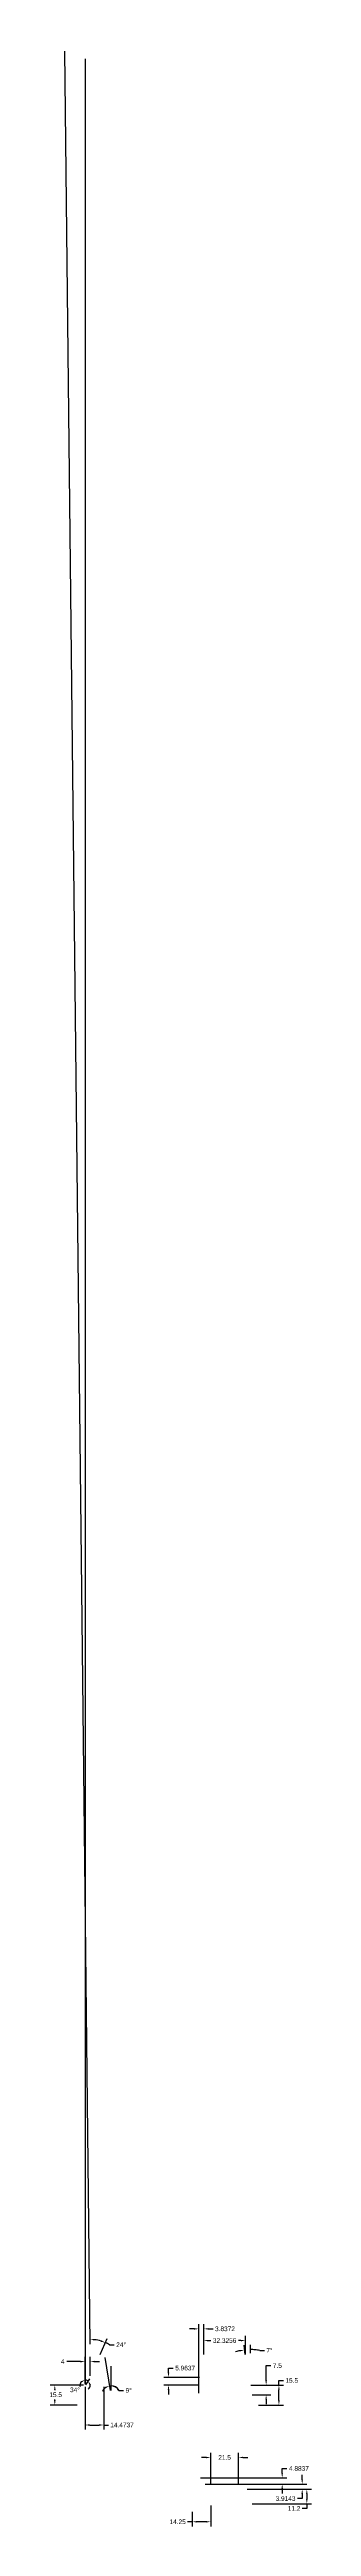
# Paper-space layout 'Layout1' of a CAD drawing. Header units: inches. Extents: x 0.3 to 10.4, y 0.1 to 95.9.
import ezdxf

# ---------------------------------------------------------------- set-up
doc = ezdxf.new("R2010")
doc.units = ezdxf.units.IN
doc.header["$MEASUREMENT"] = 0
doc.layers.get('0').update_dxf_attribs({"true_color": 0xc2ced6})
doc.styles.get("Standard").update_dxf_attribs({"font": 'arial.ttf'})
doc.dimstyles.get("Standard").update_dxf_attribs({"dimtxt": 0.18, "dimasz": 0.18, "dimexe": 0.18, "dimexo": 0.0625, "dimgap": 0.09, "dimtad": 0, "dimtih": 1, "dimtoh": 1, "dimdec": 4, "dimzin": 0, "dimdsep": 46, "dimtxsty": 'Standard', "dimcen": 0.09, "dimadec": 0, "dimazin": 0, "dimtfac": 1, "dimtdec": 4, "dimtofl": 0, "dimtmove": 0, "dimatfit": 3, "dimfxl": 1, "dimtolj": 1, "dimtzin": 0, "dimarcsym": 0})

# ---------------------------------------------------------------- blocks, each defined once
blk = doc.blocks.new('*D9')
at = {"color": 0, "lineweight": -2, "transparency": 16777216}
for p, q in [((6.514, 1.811), (6.514, 2.994)), ((7.589, 1.811), (7.589, 2.994)), ((6.334, 2.814), (6.154, 2.814)), ((7.769, 2.814), (7.949, 2.814))]:
    blk.add_line(p, q, dxfattribs=at)
at = {"color": 0, "transparency": 16777216}
for points in [[(6.334, 2.844), (6.334, 2.784), (6.514, 2.814)], [(7.769, 2.844), (7.769, 2.784), (7.589, 2.814)]]:
    blk.add_solid(points, dxfattribs=at)
at = {"layer": 'Defpoints', "color": 0, "transparency": 16777216}
for p in [(7.589, 2.814), (6.514, 1.749), (7.589, 1.749)]:
    blk.add_point(p, dxfattribs=at)
at = {"color": 0, "transparency": 16777216, "insert": (7.052, 2.814), "char_height": 0.18, "attachment_point": 5}
blk.add_mtext('\\A1;21.5', dxfattribs=at)
blk = doc.blocks.new('*D10')
at = {"color": 0, "lineweight": -2, "transparency": 16777216}
for p, q in [((10.053, 1.961), (10.053, 2.141)), ((7.922, 1.781), (10.233, 1.781)), ((7.922, 1.585), (10.233, 1.585)), ((10.053, 1.225), (9.873, 1.225)), ((10.053, 1.405), (10.053, 1.225))]:
    blk.add_line(p, q, dxfattribs=at)
at = {"color": 0, "transparency": 16777216}
for points in [[(10.023, 1.961), (10.083, 1.961), (10.053, 1.781)], [(10.023, 1.405), (10.083, 1.405), (10.053, 1.585)]]:
    blk.add_solid(points, dxfattribs=at)
at = {"layer": 'Defpoints', "color": 0, "transparency": 16777216}
for p in [(7.86, 1.781), (7.86, 1.585), (10.053, 1.585)]:
    blk.add_point(p, dxfattribs=at)
at = {"color": 0, "transparency": 16777216, "insert": (9.409, 1.225), "char_height": 0.18, "attachment_point": 5}
blk.add_mtext('\\A1;3.9143', dxfattribs=at)
blk = doc.blocks.new('*D13')
at = {"color": 0, "lineweight": -2, "transparency": 16777216}
for p, q in [((1.476, 6.522), (0.946, 6.522)), ((1.656, 5.676), (1.656, 6.702)), ((1.856, 5.974), (1.856, 6.702)), ((2.036, 6.522), (2.216, 6.522))]:
    blk.add_line(p, q, dxfattribs=at)
at = {"color": 0, "transparency": 16777216}
for points in [[(1.476, 6.552), (1.476, 6.492), (1.656, 6.522)], [(2.036, 6.552), (2.036, 6.492), (1.856, 6.522)]]:
    blk.add_solid(points, dxfattribs=at)
at = {"layer": 'Defpoints', "color": 0, "transparency": 16777216}
for p in [(1.656, 6.522), (1.856, 5.911), (1.656, 5.613)]:
    blk.add_point(p, dxfattribs=at)
at = {"color": 0, "transparency": 16777216, "insert": (0.794, 6.522), "char_height": 0.18, "attachment_point": 5}
blk.add_mtext('\\A1;4', dxfattribs=at)
blk = doc.blocks.new('*D14')
at = {"color": 0, "lineweight": -2, "transparency": 16777216}
for p, q in [((1.656, 5.551), (1.656, 3.89)), ((2.38, 5.551), (2.38, 3.89)), ((1.836, 4.07), (2.2, 4.07)), ((2.38, 4.07), (2.56, 4.07))]:
    blk.add_line(p, q, dxfattribs=at)
at = {"color": 0, "transparency": 16777216}
for points in [[(1.836, 4.1), (1.836, 4.04), (1.656, 4.07)], [(2.2, 4.1), (2.2, 4.04), (2.38, 4.07)]]:
    blk.add_solid(points, dxfattribs=at)
at = {"layer": 'Defpoints', "color": 0, "transparency": 16777216}
for p in [(1.656, 5.613), (2.38, 5.613), (2.38, 4.07)]:
    blk.add_point(p, dxfattribs=at)
at = {"color": 0, "transparency": 16777216, "insert": (3.085, 4.07), "char_height": 0.18, "attachment_point": 5}
blk.add_mtext('\\A1;14.4737', dxfattribs=at)
blk = doc.blocks.new('*D15')
at = {"color": 0, "lineweight": -2, "transparency": 16777216}
for p, q in [((5.872, 7.787), (5.692, 7.787)), ((6.052, 5.301), (6.052, 7.967)), ((6.244, 6.801), (6.244, 7.967)), ((6.424, 7.787), (6.604, 7.787))]:
    blk.add_line(p, q, dxfattribs=at)
at = {"color": 0, "transparency": 16777216}
for points in [[(5.872, 7.817), (5.872, 7.757), (6.052, 7.787)], [(6.424, 7.817), (6.424, 7.757), (6.244, 7.787)]]:
    blk.add_solid(points, dxfattribs=at)
at = {"layer": 'Defpoints', "color": 0, "transparency": 16777216}
for p in [(6.244, 7.787), (6.244, 6.738), (6.052, 5.238)]:
    blk.add_point(p, dxfattribs=at)
at = {"color": 0, "transparency": 16777216, "insert": (7.066, 7.787), "char_height": 0.18, "attachment_point": 5}
blk.add_mtext('\\A1;3.8372', dxfattribs=at)
blk = doc.blocks.new('*D16')
at = {"color": 0, "lineweight": -2, "transparency": 16777216}
for p, q in [((6.244, 6.801), (6.244, 7.513)), ((6.424, 7.333), (6.518, 7.333)), ((7.68, 7.333), (7.585, 7.333)), ((7.86, 6.801), (7.86, 7.513))]:
    blk.add_line(p, q, dxfattribs=at)
at = {"color": 0, "transparency": 16777216}
for points in [[(6.424, 7.363), (6.424, 7.303), (6.244, 7.333)], [(7.68, 7.363), (7.68, 7.303), (7.86, 7.333)]]:
    blk.add_solid(points, dxfattribs=at)
at = {"layer": 'Defpoints', "color": 0, "transparency": 16777216}
for p in [(6.244, 6.738), (7.86, 7.333), (7.86, 6.738)]:
    blk.add_point(p, dxfattribs=at)
at = {"color": 0, "transparency": 16777216, "insert": (7.052, 7.333), "char_height": 0.18, "attachment_point": 5}
blk.add_mtext('\\A1;32.3256', dxfattribs=at)
blk = doc.blocks.new('*D19')
at = {"color": 0, "lineweight": -2, "transparency": 16777216}
for p, q in [((8.659, 5.793), (8.659, 6.367)), ((8.659, 6.367), (8.839, 6.367)), ((8.066, 5.613), (8.839, 5.613)), ((8.114, 5.238), (8.839, 5.238)), ((8.659, 5.058), (8.659, 4.878))]:
    blk.add_line(p, q, dxfattribs=at)
at = {"color": 0, "transparency": 16777216}
for points in [[(8.629, 5.793), (8.689, 5.793), (8.659, 5.613)], [(8.629, 5.058), (8.689, 5.058), (8.659, 5.238)]]:
    blk.add_solid(points, dxfattribs=at)
at = {"layer": 'Defpoints', "color": 0, "transparency": 16777216}
for p in [(8.004, 5.613), (8.052, 5.238), (8.659, 5.613)]:
    blk.add_point(p, dxfattribs=at)
at = {"color": 0, "transparency": 16777216, "insert": (9.092, 6.367), "char_height": 0.18, "attachment_point": 5}
blk.add_mtext('\\A1;7.5', dxfattribs=at)
blk = doc.blocks.new('*D20')
at = {"color": 0, "lineweight": -2, "transparency": 16777216}
for p, q in [((1.594, 5.613), (0.305, 5.613)), ((1.344, 4.838), (0.305, 4.838)), ((0.485, 5.433), (0.485, 5.42)), ((0.485, 5.018), (0.485, 5.056))]:
    blk.add_line(p, q, dxfattribs=at)
at = {"color": 0, "transparency": 16777216}
for points in [[(0.455, 5.433), (0.515, 5.433), (0.485, 5.613)], [(0.455, 5.018), (0.515, 5.018), (0.485, 4.838)]]:
    blk.add_solid(points, dxfattribs=at)
at = {"layer": 'Defpoints', "color": 0, "transparency": 16777216}
for p in [(0.485, 4.838), (1.406, 4.838), (1.656, 5.613)]:
    blk.add_point(p, dxfattribs=at)
at = {"color": 0, "transparency": 16777216, "insert": (0.519, 5.238), "char_height": 0.18, "attachment_point": 5}
blk.add_mtext('\\A1;15.5', dxfattribs=at)
blk = doc.blocks.new('*D37')
at = {"color": 0, "lineweight": -2, "transparency": 16777216}
for p, q in [((9.153, 5.613), (9.153, 5.793)), ((9.153, 5.793), (9.333, 5.793)), ((8.066, 5.613), (9.333, 5.613)), ((8.364, 4.838), (9.333, 4.838)), ((9.153, 5.018), (9.153, 5.433))]:
    blk.add_line(p, q, dxfattribs=at)
at = {"color": 0, "transparency": 16777216}
for points in [[(9.123, 5.433), (9.183, 5.433), (9.153, 5.613)], [(9.123, 5.018), (9.183, 5.018), (9.153, 4.838)]]:
    blk.add_solid(points, dxfattribs=at)
at = {"layer": 'Defpoints', "color": 0, "transparency": 16777216}
for p in [(8.004, 5.613), (8.302, 4.838), (9.153, 5.613)]:
    blk.add_point(p, dxfattribs=at)
at = {"color": 0, "transparency": 16777216, "insert": (9.649, 5.793), "char_height": 0.18, "attachment_point": 5}
blk.add_mtext('\\A1;15.5', dxfattribs=at)
blk = doc.blocks.new('*D40')
at = {"color": 0, "lineweight": -2, "transparency": 16777216}
for p, q in [((6.514, 0.963), (6.514, 0.148)), ((5.802, 0.328), (5.622, 0.328)), ((5.802, 0.713), (5.802, 0.148)), ((6.334, 0.328), (5.982, 0.328))]:
    blk.add_line(p, q, dxfattribs=at)
at = {"color": 0, "transparency": 16777216}
for points in [[(5.982, 0.358), (5.982, 0.298), (5.802, 0.328)], [(6.334, 0.358), (6.334, 0.298), (6.514, 0.328)]]:
    blk.add_solid(points, dxfattribs=at)
at = {"layer": 'Defpoints', "color": 0, "transparency": 16777216}
for p in [(6.514, 1.025), (5.802, 0.775), (5.802, 0.328)]:
    blk.add_point(p, dxfattribs=at)
at = {"color": 0, "transparency": 16777216, "insert": (5.236, 0.328), "char_height": 0.18, "attachment_point": 5}
blk.add_mtext('\\A1;14.25', dxfattribs=at)
blk = doc.blocks.new('*D42')
at = {"color": 0, "lineweight": -2, "transparency": 16777216}
for p, q in [((6.075, 5.911), (4.702, 5.911)), ((4.882, 6.091), (4.882, 6.271)), ((4.882, 6.271), (5.062, 6.271)), ((6.037, 5.613), (4.702, 5.613)), ((4.882, 5.433), (4.882, 5.253))]:
    blk.add_line(p, q, dxfattribs=at)
at = {"color": 0, "transparency": 16777216}
for points in [[(4.852, 6.091), (4.912, 6.091), (4.882, 5.911)], [(4.852, 5.433), (4.912, 5.433), (4.882, 5.613)]]:
    blk.add_solid(points, dxfattribs=at)
at = {"layer": 'Defpoints', "color": 0, "transparency": 16777216}
for p in [(4.882, 5.911), (6.138, 5.911), (6.1, 5.613)]:
    blk.add_point(p, dxfattribs=at)
at = {"color": 0, "transparency": 16777216, "insert": (5.526, 6.271), "char_height": 0.18, "attachment_point": 5}
blk.add_mtext('\\A1;5.9637', dxfattribs=at)
blk = doc.blocks.new('*D45')
at = {"color": 0, "lineweight": -2, "transparency": 16777216}
for p, q in [((6.114, 2.025), (9.46, 2.025)), ((9.28, 2.205), (9.28, 2.388)), ((9.28, 2.388), (9.46, 2.388)), ((6.306, 1.781), (9.46, 1.781)), ((9.28, 1.601), (9.28, 1.421))]:
    blk.add_line(p, q, dxfattribs=at)
at = {"color": 0, "transparency": 16777216}
for points in [[(9.25, 2.205), (9.31, 2.205), (9.28, 2.025)], [(9.25, 1.601), (9.31, 1.601), (9.28, 1.781)]]:
    blk.add_solid(points, dxfattribs=at)
at = {"layer": 'Defpoints', "color": 0, "transparency": 16777216}
for p in [(6.052, 2.025), (6.244, 1.781), (9.28, 1.781)]:
    blk.add_point(p, dxfattribs=at)
at = {"color": 0, "transparency": 16777216, "insert": (9.927, 2.388), "char_height": 0.18, "attachment_point": 5}
blk.add_mtext('\\A1;4.8837', dxfattribs=at)
blk = doc.blocks.new('*D46')
at = {"color": 0, "lineweight": -2, "transparency": 16777216}
for p, q in [((7.922, 1.585), (10.412, 1.585)), ((8.114, 1.025), (10.412, 1.025)), ((10.232, 1.405), (10.232, 1.205)), ((10.232, 1.025), (10.232, 0.845)), ((10.232, 0.845), (10.052, 0.845))]:
    blk.add_line(p, q, dxfattribs=at)
at = {"color": 0, "transparency": 16777216}
for points in [[(10.202, 1.405), (10.262, 1.405), (10.232, 1.585)], [(10.202, 1.205), (10.262, 1.205), (10.232, 1.025)]]:
    blk.add_solid(points, dxfattribs=at)
at = {"layer": 'Defpoints', "color": 0, "transparency": 16777216}
for p in [(7.86, 1.585), (8.052, 1.025), (10.232, 1.025)]:
    blk.add_point(p, dxfattribs=at)
at = {"color": 0, "transparency": 16777216, "insert": (9.738, 0.845), "char_height": 0.18, "attachment_point": 5}
blk.add_mtext('\\A1;11.2', dxfattribs=at)
blk = doc.blocks.new('*D50')
at = {"color": 0, "lineweight": -2, "transparency": 16777216}
for p, q in [((2.422, 6.676), (2.629, 5.408)), ((2.656, 6.344), (2.656, 5.41)), ((2.966, 5.406), (3.146, 5.406))]:
    blk.add_line(p, q, dxfattribs=at)
for start, end in [(128.85792, 158.46972), (28.52698, 90), (30.77639, 60.38819)]:
    blk.add_arc((2.656, 5.238), 0.352, start, end, dxfattribs=at)
at = {"color": 0, "transparency": 16777216}
for points in [[(2.423, 5.54), (2.447, 5.485), (2.6, 5.586)], [(2.823, 5.515), (2.838, 5.573), (2.656, 5.59)]]:
    blk.add_solid(points, dxfattribs=at)
at = {"layer": 'Defpoints', "color": 0, "transparency": 16777216}
for p in [(2.412, 6.738), (2.656, 6.406), (2.618, 5.588), (2.656, 5.238)]:
    blk.add_point(p, dxfattribs=at)
at = {"color": 0, "transparency": 16777216, "insert": (3.342, 5.406), "char_height": 0.18, "attachment_point": 5}
blk.add_mtext('\\A1;9°', dxfattribs=at)
blk = doc.blocks.new('*D51')
at = {"color": 0, "lineweight": -2, "transparency": 16777216}
for p, q in [((0.865, 95.843), (1.842, 7.197)), ((2.241, 6.795), (2.513, 7.42)), ((2.602, 7.173), (2.782, 7.173))]:
    blk.add_line(p, q, dxfattribs=at)
for start, end in [(73.50787, 83.58935), (59.4235, 66.46568)]:
    blk.add_arc((1.856, 5.911), 1.465, start, end, dxfattribs=at)
at = {"color": 0, "transparency": 16777216}
for points in [[(2.018, 7.338), (2.021, 7.397), (1.84, 7.377)], [(2.282, 7.345), (2.262, 7.288), (2.441, 7.255)]]:
    blk.add_solid(points, dxfattribs=at)
at = {"layer": 'Defpoints', "color": 0, "transparency": 16777216}
for p in [(0.864, 95.906), (2.046, 7.364), (2.216, 6.738), (1.856, 5.911)]:
    blk.add_point(p, dxfattribs=at)
at = {"color": 0, "transparency": 16777216, "insert": (3.05, 7.173), "char_height": 0.18, "attachment_point": 5}
blk.add_mtext('\\A1;24°', dxfattribs=at)
blk = doc.blocks.new('*D52')
at = {"color": 0, "lineweight": -2, "transparency": 16777216}
for p, q in [((1.656, 95.551), (1.656, 5.632)), ((1.821, 5.859), (1.667, 5.629))]:
    blk.add_line(p, q, dxfattribs=at)
for start, end in [(56.14935, 90), (143.67243, 197.34485), (308.8045, 2.47692)]:
    blk.add_arc((1.656, 5.613), 0.199, start, end, dxfattribs=at)
at = {"color": 0, "transparency": 16777216}
for points in [[(1.482, 5.758), (1.509, 5.704), (1.656, 5.812)], [(1.829, 5.607), (1.882, 5.636), (1.767, 5.779)]]:
    blk.add_solid(points, dxfattribs=at)
at = {"layer": 'Defpoints', "color": 0, "transparency": 16777216}
for p in [(1.656, 95.613), (1.733, 5.797), (1.856, 5.911), (1.656, 5.613)]:
    blk.add_point(p, dxfattribs=at)
at = {"color": 0, "transparency": 16777216, "insert": (1.265, 5.428), "char_height": 0.18, "attachment_point": 5}
blk.add_mtext('\\A1;34°', dxfattribs=at)
blk = doc.blocks.new('*D53')
at = {"color": 0, "lineweight": -2, "transparency": 16777216}
for p, q in [((7.852, 6.8), (7.807, 7.154)), ((8.052, 6.852), (8.052, 7.17)), ((8.41, 6.953), (8.59, 6.953))]:
    blk.add_line(p, q, dxfattribs=at)
for start, end in [(103.17918, 109.06942), (78.2039, 90), (78.21954, 84.10977)]:
    blk.add_arc((8.052, 5.238), 1.752, start, end, dxfattribs=at)
at = {"color": 0, "transparency": 16777216}
for points in [[(7.647, 6.973), (7.658, 6.914), (7.829, 6.976)], [(8.23, 6.951), (8.233, 7.01), (8.052, 6.99)]]:
    blk.add_solid(points, dxfattribs=at)
at = {"layer": 'Defpoints', "color": 0, "transparency": 16777216}
for p in [(7.86, 6.738), (7.903, 6.983), (8.052, 6.789), (8.052, 5.238)]:
    blk.add_point(p, dxfattribs=at)
at = {"color": 0, "transparency": 16777216, "insert": (8.786, 6.953), "char_height": 0.18, "attachment_point": 5}
blk.add_mtext('\\A1;7°', dxfattribs=at)

psp = doc.layouts.get("Layout1")

# ---------------------------------------------------------------- dimensions: what is measured, and where the dimension line sits
for base, center, p1, p2, picture, middle in [((2.0455185, 7.3643987), (1.8561769, 5.9112654), (2.2162749, 6.7380796), (0.8641878, 95.9057984), '*D51', (3.0497142, 7.1729171)), ((7.9033041, 6.9834605), (8.0516872, 5.2380796), (8.0516872, 6.7891796), (7.8598267, 6.7380796), '*D53', (8.7856819, 6.9527634))]:
    dim = psp.add_angular_dim_3p(base=base, center=center, p1=p1, p2=p2, dimstyle='Standard')
    dim.commit()
    dim.dimension.update_dxf_attribs({"geometry": picture, "text_midpoint": middle})
dim = psp.add_angular_dim_3p(base=(1.7326849, 5.797176), center=(1.6561769, 5.6130796), p1=(1.8561769, 5.9112654), p2=(1.6561769, 95.6130796), dimstyle='Standard', override={"dimlfac": -20, "dimtmove": 2})
dim.commit()
dim.dimension.update_dxf_attribs({"geometry": '*D52', "text_midpoint": (1.2647523, 5.4280108), "dimtype": 165})
for base, p1, p2, picture, middle in [((6.2435477, 7.7873014), (6.0516872, 5.2380796), (6.2435477, 6.7380796), '*D15', (7.0661943, 7.7873014)), ((7.8598267, 7.3325872), (6.2435477, 6.7380796), (7.8598267, 6.7380796), '*D16', (7.0516872, 7.3325872)), ((2.3798606, 4.0703556), (1.6561769, 5.6130796), (2.3798606, 5.6130796), '*D14', (3.0849424, 4.0703556))]:
    dim = psp.add_linear_dim(base=base, p1=p1, p2=p2, dimstyle='Standard', override={"dimlfac": -20})
    dim.commit()
    dim.dimension.update_dxf_attribs({"geometry": picture, "text_midpoint": middle})
dim = psp.add_angular_dim_3p(base=(2.6183604, 5.5882314), center=(2.6561769, 5.2380796), p1=(2.6561769, 6.4063224), p2=(2.4119909, 6.7380796), dimstyle='Standard', override={"dimlfac": -20})
dim.commit()
dim.dimension.update_dxf_attribs({"geometry": '*D50', "text_midpoint": (3.3422437, 5.4062749)})
dim = psp.add_linear_dim(base=(1.6561769, 6.5221802), p1=(1.8561769, 5.9112654), p2=(1.6561769, 5.6130796), text='4', dimstyle='Standard', override={"dimlfac": -20})
dim.commit()
dim.dimension.update_dxf_attribs({"geometry": '*D13', "text_midpoint": (0.7941765, 6.5221802), "dimtype": 160})
dim = psp.add_linear_dim(base=(4.8822439, 5.9112654), p1=(6.0996523, 5.6130796), p2=(6.1377924, 5.9112654), angle=90, dimstyle='Standard', override={"dimlfac": -20})
dim.commit()
dim.dimension.update_dxf_attribs({"geometry": '*D42', "text_midpoint": (5.5258728, 6.2712654)})
for base, p1, p2, text, override, picture, middle in [((8.6586505, 5.6130796), (8.0516872, 5.2380796), (8.0037221, 5.6130796), '7.5', {"dimlfac": -20}, '*D19', (9.0924432, 6.3673003)), ((0.4850105, 4.8380796), (1.6561769, 5.6130796), (1.4061769, 4.8380796), '15.5', {"dimlfac": -20, "dimtmove": 2}, '*D20', (0.5193622, 5.2378911))]:
    dim = psp.add_linear_dim(base=base, p1=p1, p2=p2, angle=90, text=text, dimstyle='Standard', override=override)
    dim.commit()
    dim.dimension.update_dxf_attribs({"geometry": picture, "text_midpoint": middle, "dimtype": 160})
for base, p1, p2, text, picture, middle in [((9.1531943, 5.6130796), (8.3016872, 4.8380796), (8.0037221, 5.6130796), '15.5', '*D37', (9.6491765, 5.7930796)), ((10.2321502, 1.0252914), (7.8598267, 1.5853894), (8.0516872, 1.0252914), '11.2', '*D46', (9.7377642, 0.8452914))]:
    dim = psp.add_linear_dim(base=base, p1=p1, p2=p2, angle=90, text=text, dimstyle='Standard', override={"dimlfac": -20})
    dim.commit()
    dim.dimension.update_dxf_attribs({"geometry": picture, "text_midpoint": middle})
for base, p1, p2, text, picture, middle in [((7.5891872, 2.813538), (6.5141872, 1.748975), (7.5891872, 1.748975), '21.5', '*D9', (7.0516872, 2.813538)), ((5.8016872, 0.3276106), (6.5141872, 1.0252914), (5.8016872, 0.7752914), '14.25', '*D40', (5.23578, 0.3276106))]:
    dim = psp.add_linear_dim(base=base, p1=p1, p2=p2, text=text, dimstyle='Standard', override={"dimlfac": -20})
    dim.commit()
    dim.dimension.update_dxf_attribs({"geometry": picture, "text_midpoint": middle})
for base, p1, p2, picture, middle in [((9.2801984, 1.7811053), (6.0516872, 2.0252914), (6.2435477, 1.7811053), '*D45', (9.9274494, 2.3880152)), ((10.0530255, 1.5853894), (7.8598267, 1.7811053), (7.8598267, 1.5853894), '*D10', (9.409458, 1.2253894))]:
    dim = psp.add_linear_dim(base=base, p1=p1, p2=p2, angle=90, dimstyle='Standard', override={"dimlfac": -20})
    dim.commit()
    dim.dimension.update_dxf_attribs({"geometry": picture, "text_midpoint": middle, "dimtype": 160})

doc.saveas('drawing.dxf')
